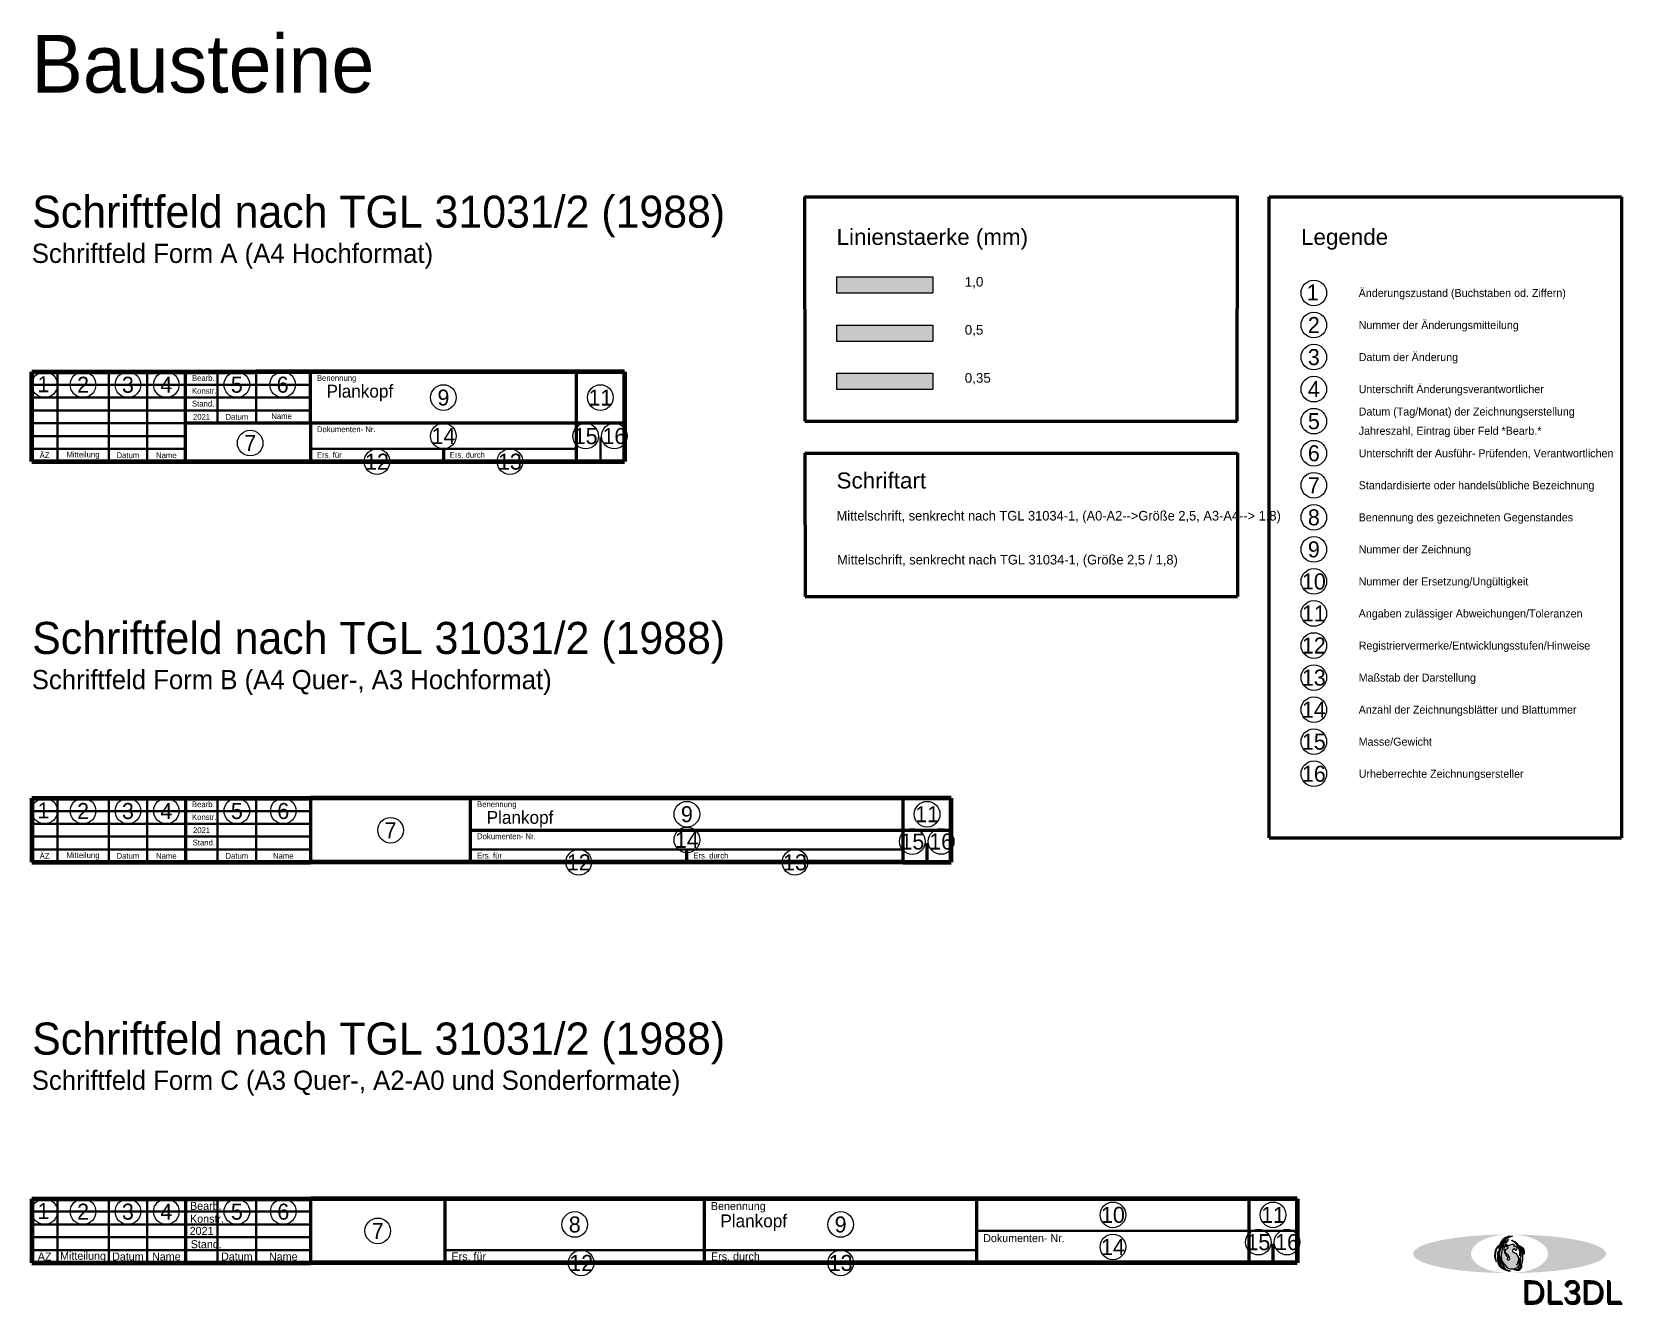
# Model space of a CAD drawing. Header units: millimetres. Extents: x -2 to 4162, y -72 to 4282.
# Drawn here: x 0 to 496.5, y -72.2 to 325.1 of the extents above; entities that cross this region are included whole.
import ezdxf
from ezdxf.enums import TextEntityAlignment as Align

# ---------------------------------------------------------------- set-up
doc = ezdxf.new("R2010")
doc.units = ezdxf.units.MM
for name, color, linetype, lineweight, true_color in [('_Logo_A_oval', 1, 'Continuous', 5, 0xff0000), ('_Logo_B_oval', 30, 'Continuous', 5, 0xff7f00), ('_Logo_C_oval', 16, 'Continuous', 5, 0x4c0000), ('_Logo_Phoenix', 96, 'Continuous', 5, 0x004c00), ('_Logo_Text1', 5, 'Continuous', 5, 0x0000ff), ('_Logo_Text2', 1, 'Continuous', 5, 0xff0000), ('Begrenzungslinie Felder', 5, 'Continuous', 50, 0x0000ff), ('Begrenzungslinie Schriftfeld', 30, 'Continuous', 100, 0xff7f00), ('Legende', 7, 'Continuous', 5, 0x000000), ('Nr_Kreis', 1, 'Continuous', 5, 0xff0000), ('Text_Ausgef', 3, 'Continuous', 5, 0x00ff00), ('Text_Vorgabe', 1, 'Continuous', 5, 0xff0000), ('Zeilenlinie', 134, 'Continuous', 35, 0x008080)]:
    doc.layers.add(name, color=color, linetype=linetype, lineweight=lineweight, true_color=true_color)
doc.styles.add('textstyle115', font='')
doc.styles.add('textstyle118', font='')
doc.styles.add('textstyle128', font='')
doc.styles.add('textstyle168', font='')
doc.styles.add('textstyle180', font='')
doc.styles.add('textstyle200', font='')
doc.styles.add('textstyle201', font='')
doc.styles.add('textstyle202', font='')
doc.styles.add('textstyle203', font='')
doc.styles.add('textstyle204', font='')
doc.styles.add('textstyle205', font='')
doc.styles.add('textstyle206', font='')
doc.styles.add('textstyle207', font='')
doc.styles.add('textstyle208', font='')
doc.styles.add('textstyle209', font='')
doc.styles.add('textstyle210', font='')
doc.styles.add('textstyle211', font='')
doc.styles.add('textstyle212', font='')
doc.styles.add('textstyle213', font='')
doc.styles.add('textstyle214', font='')
doc.styles.add('textstyle215', font='')
doc.styles.add('textstyle216', font='')
doc.styles.add('textstyle217', font='')
doc.styles.add('textstyle218', font='')
doc.styles.add('textstyle219', font='')
doc.styles.add('textstyle220', font='')
doc.styles.add('textstyle221', font='')
doc.styles.add('textstyle222', font='')
doc.styles.add('textstyle223', font='')
doc.styles.add('textstyle224', font='')
doc.styles.add('textstyle225', font='')
doc.styles.add('textstyle226', font='')
doc.styles.add('textstyle227', font='')
doc.styles.add('textstyle228', font='')
doc.styles.add('textstyle229', font='')
doc.styles.add('textstyle230', font='')
doc.styles.add('textstyle231', font='')
doc.styles.add('textstyle232', font='')
doc.styles.add('textstyle233', font='')
doc.styles.add('textstyle234', font='')
doc.styles.add('textstyle235', font='')
doc.styles.add('textstyle236', font='')
doc.styles.add('textstyle237', font='')
doc.styles.add('textstyle238', font='')
doc.styles.add('textstyle239', font='')
doc.styles.add('textstyle240', font='')
doc.styles.add('textstyle241', font='')
doc.styles.add('textstyle243', font='')
doc.styles.add('textstyle245', font='')
doc.styles.add('textstyle247', font='')
doc.styles.add('textstyle249', font='')
doc.styles.add('textstyle250', font='')
doc.styles.add('textstyle251', font='')
doc.styles.add('textstyle252', font='')
doc.styles.add('textstyle254', font='')
doc.styles.add('textstyle255', font='')
doc.styles.add('textstyle256', font='')
doc.styles.add('textstyle257', font='')
doc.styles.add('textstyle259', font='')
doc.styles.add('textstyle261', font='')
doc.styles.add('textstyle263', font='')
doc.styles.add('textstyle265', font='')
doc.styles.add('textstyle267', font='')
doc.styles.add('textstyle276', font='')
doc.styles.add('textstyle278', font='')
doc.styles.add('textstyle280', font='')
doc.styles.add('textstyle282', font='')
doc.styles.add('textstyle284', font='')
doc.styles.add('textstyle286', font='')
doc.styles.add('textstyle288', font='')
doc.styles.add('textstyle290', font='')
doc.styles.add('textstyle292', font='')
doc.styles.add('textstyle294', font='')
doc.styles.add('textstyle298', font='')
doc.styles.add('textstyle299', font='')
doc.styles.add('textstyle300', font='')
doc.styles.add('textstyle301', font='')
doc.styles.add('textstyle302', font='')
doc.styles.add('textstyle303', font='')
doc.styles.add('textstyle304', font='')
doc.styles.add('textstyle305', font='')
doc.styles.add('textstyle306', font='')
doc.styles.add('textstyle307', font='')
doc.styles.add('textstyle308', font='')
doc.styles.add('textstyle309', font='')
doc.styles.add('textstyle310', font='')
doc.styles.add('textstyle311', font='')
doc.styles.add('textstyle312', font='')
doc.styles.add('textstyle313', font='')
doc.styles.add('textstyle314', font='')
doc.styles.add('textstyle316', font='')
doc.styles.add('textstyle320', font='')
doc.styles.add('textstyle326', font='')
doc.styles.add('textstyle330', font='')
doc.styles.add('textstyle336', font='')
doc.styles.add('textstyle339', font='')
doc.styles.add('textstyle342', font='')
doc.styles.add('textstyle346', font='')
doc.styles.add('textstyle350', font='')
doc.styles.add('textstyle356', font='')
doc.styles.add('textstyle359', font='')
doc.styles.add('textstyle365', font='')
doc.styles.add('textstyle369', font='')
doc.styles.add('textstyle384', font='')
doc.styles.add('textstyle388', font='')
doc.styles.add('textstyle391', font='')
doc.styles.add('textstyle397', font='')
doc.styles.add('textstyle401', font='')
doc.styles.add('textstyle418', font='')
doc.styles.add('textstyle421', font='')
doc.styles.add('textstyle423', font='')
doc.styles.add('textstyle424', font='')
doc.styles.add('textstyle425', font='')
doc.styles.add('textstyle426', font='')
doc.styles.add('textstyle428', font='')
doc.styles.add('textstyle432', font='')
doc.styles.add('textstyle433', font='')
doc.styles.add('textstyle434', font='')
doc.styles.add('textstyle435', font='')
doc.styles.add('textstyle436', font='')
doc.styles.add('textstyle438', font='')
doc.styles.add('textstyle442', font='')
doc.styles.add('textstyle448', font='')
doc.styles.add('textstyle450', font='')
doc.styles.add('textstyle453', font='')
doc.styles.add('textstyle456', font='')
doc.styles.add('textstyle460', font='')
doc.styles.add('textstyle466', font='')
doc.styles.add('textstyle473', font='')
doc.styles.add('textstyle479', font='')
doc.styles.add('textstyle482', font='')
doc.styles.add('textstyle486', font='')
doc.styles.add('textstyle492', font='')
doc.styles.add('textstyle495', font='')
doc.styles.add('textstyle501', font='')
doc.styles.add('textstyle504', font='')
doc.styles.add('textstyle507', font='')
doc.styles.add('textstyle510', font='')
doc.styles.add('textstyle511', font='')
doc.styles.get('textstyle115').set_extended_font_data('TGL 31034-1')
doc.styles.get('textstyle118').set_extended_font_data('TGL 31034-1')
doc.styles.get('textstyle128').set_extended_font_data('TGL 31034-1')
doc.styles.get('textstyle168').set_extended_font_data('TGL 31034-1')
doc.styles.get('textstyle180').set_extended_font_data('TGL 31034-1')
doc.styles.get('textstyle200').set_extended_font_data('TGL 31034-1')
doc.styles.get('textstyle201').set_extended_font_data('TGL 31034-1')
doc.styles.get('textstyle202').set_extended_font_data('TGL 31034-1')
doc.styles.get('textstyle203').set_extended_font_data('TGL 31034-1')
doc.styles.get('textstyle204').set_extended_font_data('TGL 31034-1')
doc.styles.get('textstyle205').set_extended_font_data('TGL 31034-1')
doc.styles.get('textstyle206').set_extended_font_data('TGL 31034-1')
doc.styles.get('textstyle207').set_extended_font_data('TGL 31034-1')
doc.styles.get('textstyle208').set_extended_font_data('TGL 31034-1')
doc.styles.get('textstyle209').set_extended_font_data('TGL 31034-1')
doc.styles.get('textstyle210').set_extended_font_data('TGL 31034-1')
doc.styles.get('textstyle211').set_extended_font_data('TGL 31034-1')
doc.styles.get('textstyle212').set_extended_font_data('TGL 31034-1')
doc.styles.get('textstyle213').set_extended_font_data('TGL 31034-1')
doc.styles.get('textstyle214').set_extended_font_data('TGL 31034-1')
doc.styles.get('textstyle215').set_extended_font_data('TGL 31034-1')
doc.styles.get('textstyle216').set_extended_font_data('TGL 31034-1')
doc.styles.get('textstyle217').set_extended_font_data('TGL 31034-1')
doc.styles.get('textstyle218').set_extended_font_data('TGL 31034-1')
doc.styles.get('textstyle219').set_extended_font_data('TGL 31034-1')
doc.styles.get('textstyle220').set_extended_font_data('TGL 31034-1')
doc.styles.get('textstyle221').set_extended_font_data('TGL 31034-1')
doc.styles.get('textstyle222').set_extended_font_data('TGL 31034-1')
doc.styles.get('textstyle223').set_extended_font_data('TGL 31034-1')
doc.styles.get('textstyle224').set_extended_font_data('TGL 31034-1')
doc.styles.get('textstyle225').set_extended_font_data('TGL 31034-1')
doc.styles.get('textstyle226').set_extended_font_data('TGL 31034-1')
doc.styles.get('textstyle227').set_extended_font_data('TGL 31034-1')
doc.styles.get('textstyle228').set_extended_font_data('TGL 31034-1')
doc.styles.get('textstyle229').set_extended_font_data('TGL 31034-1')
doc.styles.get('textstyle230').set_extended_font_data('TGL 31034-1')
doc.styles.get('textstyle231').set_extended_font_data('TGL 31034-1')
doc.styles.get('textstyle232').set_extended_font_data('TGL 31034-1')
doc.styles.get('textstyle233').set_extended_font_data('TGL 31034-1')
doc.styles.get('textstyle234').set_extended_font_data('TGL 31034-1')
doc.styles.get('textstyle235').set_extended_font_data('TGL 31034-1')
doc.styles.get('textstyle236').set_extended_font_data('TGL 31034-1')
doc.styles.get('textstyle237').set_extended_font_data('TGL 31034-1')
doc.styles.get('textstyle238').set_extended_font_data('TGL 31034-1')
doc.styles.get('textstyle239').set_extended_font_data('TGL 31034-1')
doc.styles.get('textstyle240').set_extended_font_data('TGL 31034-1')
doc.styles.get('textstyle241').set_extended_font_data('TGL 31034-1')
doc.styles.get('textstyle243').set_extended_font_data('TGL 31034-1')
doc.styles.get('textstyle245').set_extended_font_data('TGL 31034-1')
doc.styles.get('textstyle247').set_extended_font_data('TGL 31034-1')
doc.styles.get('textstyle249').set_extended_font_data('TGL 31034-1')
doc.styles.get('textstyle250').set_extended_font_data('TGL 31034-1')
doc.styles.get('textstyle251').set_extended_font_data('TGL 31034-1')
doc.styles.get('textstyle252').set_extended_font_data('TGL 31034-1')
doc.styles.get('textstyle254').set_extended_font_data('TGL 31034-1')
doc.styles.get('textstyle255').set_extended_font_data('TGL 31034-1')
doc.styles.get('textstyle256').set_extended_font_data('TGL 31034-1')
doc.styles.get('textstyle257').set_extended_font_data('TGL 31034-1')
doc.styles.get('textstyle259').set_extended_font_data('TGL 31034-1')
doc.styles.get('textstyle261').set_extended_font_data('TGL 31034-1')
doc.styles.get('textstyle263').set_extended_font_data('TGL 31034-1')
doc.styles.get('textstyle265').set_extended_font_data('TGL 31034-1')
doc.styles.get('textstyle267').set_extended_font_data('TGL 31034-1')
doc.styles.get('textstyle276').set_extended_font_data('TGL 31034-1')
doc.styles.get('textstyle278').set_extended_font_data('TGL 31034-1')
doc.styles.get('textstyle280').set_extended_font_data('TGL 31034-1')
doc.styles.get('textstyle282').set_extended_font_data('TGL 31034-1')
doc.styles.get('textstyle284').set_extended_font_data('TGL 31034-1')
doc.styles.get('textstyle286').set_extended_font_data('TGL 31034-1')
doc.styles.get('textstyle288').set_extended_font_data('TGL 31034-1')
doc.styles.get('textstyle290').set_extended_font_data('TGL 31034-1')
doc.styles.get('textstyle292').set_extended_font_data('TGL 31034-1')
doc.styles.get('textstyle294').set_extended_font_data('TGL 31034-1')
doc.styles.get('textstyle298').set_extended_font_data('TGL 31034-1')
doc.styles.get('textstyle299').set_extended_font_data('TGL 31034-1')
doc.styles.get('textstyle300').set_extended_font_data('TGL 31034-1')
doc.styles.get('textstyle301').set_extended_font_data('TGL 31034-1')
doc.styles.get('textstyle302').set_extended_font_data('TGL 31034-1')
doc.styles.get('textstyle303').set_extended_font_data('TGL 31034-1')
doc.styles.get('textstyle304').set_extended_font_data('TGL 31034-1')
doc.styles.get('textstyle305').set_extended_font_data('TGL 31034-1')
doc.styles.get('textstyle306').set_extended_font_data('TGL 31034-1')
doc.styles.get('textstyle307').set_extended_font_data('TGL 31034-1')
doc.styles.get('textstyle308').set_extended_font_data('TGL 31034-1')
doc.styles.get('textstyle309').set_extended_font_data('TGL 31034-1')
doc.styles.get('textstyle310').set_extended_font_data('TGL 31034-1')
doc.styles.get('textstyle311').set_extended_font_data('TGL 31034-1')
doc.styles.get('textstyle312').set_extended_font_data('TGL 31034-1')
doc.styles.get('textstyle313').set_extended_font_data('TGL 31034-1')
doc.styles.get('textstyle314').set_extended_font_data('TGL 31034-1')
doc.styles.get('textstyle316').set_extended_font_data('TGL 31034-1')
doc.styles.get('textstyle320').set_extended_font_data('TGL 31034-1')
doc.styles.get('textstyle326').set_extended_font_data('TGL 31034-1')
doc.styles.get('textstyle330').set_extended_font_data('TGL 31034-1')
doc.styles.get('textstyle336').set_extended_font_data('TGL 31034-1')
doc.styles.get('textstyle339').set_extended_font_data('TGL 31034-1')
doc.styles.get('textstyle342').set_extended_font_data('TGL 31034-1')
doc.styles.get('textstyle346').set_extended_font_data('TGL 31034-1')
doc.styles.get('textstyle350').set_extended_font_data('TGL 31034-1')
doc.styles.get('textstyle356').set_extended_font_data('TGL 31034-1')
doc.styles.get('textstyle359').set_extended_font_data('TGL 31034-1')
doc.styles.get('textstyle365').set_extended_font_data('TGL 31034-1')
doc.styles.get('textstyle369').set_extended_font_data('TGL 31034-1')
doc.styles.get('textstyle384').set_extended_font_data('TGL 31034-1')
doc.styles.get('textstyle388').set_extended_font_data('TGL 31034-1')
doc.styles.get('textstyle391').set_extended_font_data('TGL 31034-1')
doc.styles.get('textstyle397').set_extended_font_data('TGL 31034-1')
doc.styles.get('textstyle401').set_extended_font_data('TGL 31034-1')
doc.styles.get('textstyle418').set_extended_font_data('TGL 31034-1')
doc.styles.get('textstyle421').set_extended_font_data('TGL 31034-1')
doc.styles.get('textstyle423').set_extended_font_data('Arial')
doc.styles.get('textstyle424').set_extended_font_data('Arial')
doc.styles.get('textstyle425').set_extended_font_data('Arial')
doc.styles.get('textstyle426').set_extended_font_data('Arial')
doc.styles.get('textstyle428').set_extended_font_data('TGL 31034-1')
doc.styles.get('textstyle432').set_extended_font_data('TGL 31034-1')
doc.styles.get('textstyle433').set_extended_font_data('TGL 31034-1')
doc.styles.get('textstyle434').set_extended_font_data('TGL 31034-1')
doc.styles.get('textstyle435').set_extended_font_data('Arial')
doc.styles.get('textstyle436').set_extended_font_data('Arial')
doc.styles.get('textstyle438').set_extended_font_data('TGL 31034-1')
doc.styles.get('textstyle442').set_extended_font_data('TGL 31034-1')
doc.styles.get('textstyle448').set_extended_font_data('TGL 31034-1')
doc.styles.get('textstyle450').set_extended_font_data('TGL 31034-1')
doc.styles.get('textstyle453').set_extended_font_data('TGL 31034-1')
doc.styles.get('textstyle456').set_extended_font_data('TGL 31034-1')
doc.styles.get('textstyle460').set_extended_font_data('TGL 31034-1')
doc.styles.get('textstyle466').set_extended_font_data('TGL 31034-1')
doc.styles.get('textstyle473').set_extended_font_data('TGL 31034-1')
doc.styles.get('textstyle479').set_extended_font_data('TGL 31034-1')
doc.styles.get('textstyle482').set_extended_font_data('TGL 31034-1')
doc.styles.get('textstyle486').set_extended_font_data('TGL 31034-1')
doc.styles.get('textstyle492').set_extended_font_data('TGL 31034-1')
doc.styles.get('textstyle495').set_extended_font_data('TGL 31034-1')
doc.styles.get('textstyle501').set_extended_font_data('TGL 31034-1')
doc.styles.get('textstyle504').set_extended_font_data('TGL 31034-1')
doc.styles.get('textstyle507').set_extended_font_data('TGL 31034-1')
doc.styles.get('textstyle510').set_extended_font_data('Arial')
doc.styles.get('textstyle511').set_extended_font_data('Arial')

msp = doc.modelspace()

# ---------------------------------------------------------------- texts
at = {"layer": 'Legende', "color": 1, "true_color": 0xff0000, "style": 'textstyle299'}
msp.add_text('Bausteine', height=18, dxfattribs=at).set_placement((-0.12, 324.15), align=Align.TOP_LEFT)
at = {"layer": 'Legende'}
for s, height, style, p in [('Schriftfeld nach TGL 31031/2 (1988)', 10, 'textstyle290', (0.13, 274)), ('Linienstaerke (mm)', 5, 'textstyle426', (251.24, 263.63)), ('Legende', 5, 'textstyle424', (396.23, 263.63)), ('Schriftfeld Form A (A4 Hochformat)', 6, 'textstyle298', (0, 259)), ('1,0', 3, 'textstyle423', (291.24, 248.63)), ('0,5', 3, 'textstyle436', (291.24, 233.63)), ('0,35', 3, 'textstyle435', (291.24, 218.63)), ('Schriftart', 5, 'textstyle425', (251.24, 187.63)), ('Schriftfeld nach TGL 31031/2 (1988)', 10, 'textstyle294', (0.13, 141)), ('Schriftfeld Form B (A4 Quer-, A3 Hochformat)', 6, 'textstyle288', (0, 126)), ('Schriftfeld nach TGL 31031/2 (1988)', 10, 'textstyle292', (0.13, 16)), ('Schriftfeld Form C (A3 Quer-, A2-A0 und Sonderformate)', 6, 'textstyle286', (0, 1))]:
    msp.add_text(s, height=height, dxfattribs=dict(at, style=style)).set_placement(p, align=Align.TOP_LEFT)
for s, style, p in [('Änderungszustand (Buchstaben od. Ziffern)', 'textstyle247', (414.23, 243.63)), ('Nummer der Änderungsmitteilung', 'textstyle245', (414.23, 233.63)), ('Datum der Änderung', 'textstyle243', (414.23, 223.63)), ('Unterschrift Änderungsverantwortlicher', 'textstyle241', (414.23, 213.63)), ('Datum (Tag/Monat) der Zeichnungserstellung', 'textstyle267', (414.23, 206.63)), ('Jahreszahl, Eintrag über Feld *Bearb.*', 'textstyle278', (414.23, 200.63)), ('Unterschrift der Ausführ- Prüfenden, Verantwortlichen', 'textstyle265', (414.23, 193.63)), ('Standardisierte oder handelsübliche Bezeichnung', 'textstyle263', (414.23, 183.63)), ('Benennung des gezeichneten Gegenstandes', 'textstyle261', (414.23, 173.63)), ('Nummer der Zeichnung', 'textstyle259', (414.23, 163.63)), ('Nummer der Ersetzung/Ungültigkeit', 'textstyle257', (414.23, 153.63)), ('Angaben zulässiger Abweichungen/Toleranzen', 'textstyle256', (414.23, 143.63)), ('Registriervermerke/Entwicklungsstufen/Hinweise', 'textstyle255', (414.23, 133.63)), ('Maßstab der Darstellung', 'textstyle254', (414.23, 123.63)), ('Anzahl der Zeichnungsblätter und Blattummer', 'textstyle284', (414.23, 113.63)), ('Masse/Gewicht', 'textstyle282', (414.23, 103.63)), ('Urheberrechte Zeichnungsersteller', 'textstyle280', (414.23, 93.63))]:
    msp.add_text(s, height=2.5, dxfattribs=dict(at, style=style)).set_placement(p, align=Align.MIDDLE_LEFT)
at = {"layer": 'Nr_Kreis'}
for s, style, p in [('1', 'textstyle303', (399.86, 243.8)), ('2', 'textstyle224', (400.23, 233.63)), ('3', 'textstyle240', (400.23, 223.63)), ('1', 'textstyle306', (3.63, 215.17)), ('2', 'textstyle302', (16, 215)), ('3', 'textstyle314', (30, 215)), ('4', 'textstyle311', (42, 215)), ('5', 'textstyle308', (64, 215)), ('6', 'textstyle206', (78.3, 215.02)), ('9', 'textstyle208', (128.5, 211)), ('11', 'textstyle218', (177.5, 211)), ('4', 'textstyle239', (400.23, 213.63)), ('5', 'textstyle238', (400.23, 203.63)), ('7', 'textstyle203', (68.17, 196.79)), ('14', 'textstyle201', (128.5, 199)), ('15', 'textstyle230', (172.91, 198.98)), ('16', 'textstyle227', (181.87, 198.99)), ('6', 'textstyle237', (400.23, 193.63)), ('12', 'textstyle222', (107.75, 191)), ('13', 'textstyle220', (149.25, 191)), ('7', 'textstyle236', (400.23, 183.63)), ('8', 'textstyle235', (400.23, 173.63)), ('9', 'textstyle234', (400.23, 163.63)), ('10', 'textstyle233', (400.23, 153.63)), ('11', 'textstyle232', (400.23, 143.63)), ('12', 'textstyle231', (400.23, 133.63)), ('13', 'textstyle252', (400.23, 123.63)), ('14', 'textstyle251', (400.23, 113.63)), ('15', 'textstyle250', (400.23, 103.63)), ('16', 'textstyle249', (400.23, 93.63)), ('1', 'textstyle305', (3.63, 82.17)), ('2', 'textstyle301', (16, 82)), ('3', 'textstyle313', (30, 82)), ('4', 'textstyle310', (42, 82)), ('5', 'textstyle307', (64, 82)), ('6', 'textstyle205', (78.5, 82)), ('9', 'textstyle223', (204.5, 81)), ('11', 'textstyle217', (279.5, 81)), ('7', 'textstyle202', (112, 76)), ('14', 'textstyle200', (204.5, 73)), ('15', 'textstyle229', (274.91, 72.48)), ('16', 'textstyle226', (283.87, 72.49)), ('12', 'textstyle221', (170.75, 66)), ('13', 'textstyle219', (238.25, 66)), ('1', 'textstyle304', (3.63, -42.83)), ('2', 'textstyle300', (16, -43)), ('3', 'textstyle312', (30, -43)), ('4', 'textstyle309', (42, -43)), ('5', 'textstyle207', (64, -43)), ('6', 'textstyle204', (78.5, -43)), ('8', 'textstyle210', (169.5, -47)), ('9', 'textstyle212', (252.5, -47)), ('10', 'textstyle214', (337.5, -44)), ('11', 'textstyle216', (387.5, -44)), ('7', 'textstyle209', (108, -49)), ('14', 'textstyle215', (337.5, -54)), ('15', 'textstyle228', (382.91, -52.52)), ('16', 'textstyle225', (391.87, -52.51)), ('12', 'textstyle211', (171.5, -59)), ('13', 'textstyle213', (252.5, -59))]:
    msp.add_text(s, height=5, dxfattribs=dict(at, style=style)).set_placement(p, align=Align.MIDDLE_CENTER)
at = {"layer": 'Text_Ausgef'}
for style, p in [('textstyle276', (92, 215)), ('textstyle168', (142, 82)), ('textstyle180', (214.96, -43.88))]:
    msp.add_text('Plankopf', height=4, dxfattribs=dict(at, style=style)).set_placement(p, align=Align.TOP_LEFT)
for height, style, p in [(1.8, 'textstyle128', (53, 205)), (1.8, 'textstyle118', (53, 76)), (2.5, 'textstyle115', (53, -49))]:
    msp.add_text('2021', height=height, dxfattribs=dict(at, style=style)).set_placement(p, align=Align.MIDDLE_CENTER)
at = {"layer": 'Text_Ausgef', "style": 'textstyle433'}
msp.add_text('Mittelschrift, senkrecht nach TGL 31034-1, (Größe 2,5 / 1,8)', height=3, dxfattribs=at).set_placement((251.41, 158.92))
at = {"layer": 'Text_Vorgabe'}
for s, height, style, p in [('Bearb.', 1.8, 'textstyle432', (50, 218)), ('Konstr.', 1.8, 'textstyle442', (50, 214)), ('Benennung', 1.8, 'textstyle342', (89, 218)), ('Stand.', 1.8, 'textstyle438', (50, 210)), ('Dokumenten- Nr.', 1.8, 'textstyle356', (89, 202)), ('Ers. für', 1.8, 'textstyle388', (89, 194)), ('Ers. durch', 1.8, 'textstyle401', (130.5, 194)), ('Bearb.', 1.8, 'textstyle428', (50, 85)), ('Benennung', 1.8, 'textstyle359', (139, 85)), ('Konstr.', 1.8, 'textstyle456', (50, 81)), ('Dokumenten- Nr.', 1.8, 'textstyle391', (139, 75)), ('Stand.', 1.8, 'textstyle453', (50.23, 73.05)), ('Ers. für', 1.8, 'textstyle421', (139, 69)), ('Ers. durch', 1.8, 'textstyle397', (206.5, 69)), ('Bearb.', 2.5, 'textstyle448', (49.4, -39.96)), ('Konstr.', 2.5, 'textstyle450', (49.4, -43.96)), ('Benennung', 2.5, 'textstyle365', (212, -40)), ('Stand.', 2.5, 'textstyle466', (49.63, -51.91)), ('Dokumenten- Nr.', 2.5, 'textstyle369', (297, -50)), ('Ers. für', 2.5, 'textstyle384', (131.03, -55.72)), ('Ers. durch', 2.5, 'textstyle418', (212.03, -55.72))]:
    msp.add_text(s, height=height, dxfattribs=dict(at, style=style)).set_placement(p, align=Align.TOP_LEFT)
for s, height, style, p in [('Datum', 1.8, 'textstyle350', (64, 205)), ('Name', 1.8, 'textstyle346', (77.96, 205.22)), ('ÄZ', 1.8, 'textstyle460', (4, 193)), ('Mitteilung', 1.8, 'textstyle473', (15.99, 193.22)), ('Datum', 1.8, 'textstyle486', (30, 193)), ('Name', 1.8, 'textstyle320', (42, 193)), ('ÄZ', 1.8, 'textstyle482', (4, 68)), ('Mitteilung', 1.8, 'textstyle495', (15.99, 68.22)), ('Datum', 1.8, 'textstyle507', (30, 68)), ('Name', 1.8, 'textstyle316', (42, 68)), ('Datum', 1.8, 'textstyle504', (64, 68)), ('Name', 1.8, 'textstyle339', (78.5, 68)), ('ÄZ', 2.5, 'textstyle479', (4, -57)), ('Mitteilung', 2.5, 'textstyle492', (15.99, -56.78)), ('Datum', 2.5, 'textstyle501', (30, -57)), ('Name', 2.5, 'textstyle336', (42, -57)), ('Datum', 2.5, 'textstyle326', (64, -57)), ('Name', 2.5, 'textstyle330', (78.5, -57))]:
    msp.add_text(s, height=height, dxfattribs=dict(at, style=style)).set_placement(p, align=Align.MIDDLE_CENTER)
at = {"layer": 'Text_Vorgabe', "style": 'textstyle434'}
msp.add_text('Mittelschrift, senkrecht nach TGL 31034-1, (A0-A2-->Größe 2,5, A3-A4--> 1,8)', height=3, dxfattribs=at).set_placement((251.24, 172.63))

# ---------------------------------------------------------------- blocks, each defined once
blk = doc.blocks.new('block 1')
at = {"layer": '_Logo_A_oval'}
h = blk.add_hatch(color=256, dxfattribs=at)
edge = h.paths.add_edge_path()
edge.add_ellipse((-24.42, 16.3), major_axis=(7.52, 0), ratio=0.5, start_angle=0, end_angle=360)
edge = h.paths.add_edge_path()
edge.add_ellipse((-24.42, 16.3), major_axis=(11.29, 0), ratio=0.333333, start_angle=0, end_angle=360)
at = {"layer": '_Logo_B_oval'}
h = blk.add_hatch(color=256, dxfattribs=at)
edge = h.paths.add_edge_path()
edge.add_ellipse((-24.42, 16.3), major_axis=(11.29, 0), ratio=0.333333, start_angle=0, end_angle=360)
edge = h.paths.add_edge_path()
edge.add_ellipse((-24.42, 16.3), major_axis=(15.05, 0), ratio=0.25, start_angle=0, end_angle=360)
at = {"layer": '_Logo_C_oval'}
h = blk.add_hatch(color=256, dxfattribs=at)
edge = h.paths.add_edge_path()
edge.add_ellipse((-24.42, 16.3), major_axis=(15.05, 0), ratio=0.25, start_angle=0, end_angle=360)
edge = h.paths.add_edge_path()
edge.add_ellipse((-24.42, 16.3), major_axis=(18.81, 0), ratio=0.2, start_angle=0, end_angle=360)
at = {"layer": '_Logo_Phoenix'}
h = blk.add_hatch(color=256, dxfattribs=at)
edge = h.paths.add_edge_path()
edge.add_spline(control_points=[(-24.98, 15.82), (-24.67, 15.64), (-24.89, 15.28), (-24.89, 15.28), (-24.89, 15.28), (-24.81, 15.1), (-24.34, 15.1), (-24.41, 15.53), (-24.5, 15.82), (-24.89, 16.21), (-25.2, 16.47), (-25.32, 16.83), (-25.09, 17.19), (-24.71, 17.43), (-24.64, 17.53), (-24.7, 17.66), (-24.91, 17.65), (-25.1, 17.6), (-25.26, 17.69), (-25.22, 17.95), (-24.98, 18.08), (-24.97, 18.09), (-24.97, 18.08), (-25.04, 17.97), (-25.15, 17.88), (-25.06, 17.8), (-24.77, 17.88), (-24.43, 18.06), (-23.82, 18.19), (-23.6, 18.17), (-23.57, 18.11), (-23.54, 17.91), (-23.62, 17.75), (-23.32, 17.79), (-23.11, 17.69), (-22.94, 17.52), (-22.98, 17.23), (-23.18, 16.98), (-23.26, 16.92), (-23.26, 16.92), (-23.28, 17.06), (-23.33, 17.22), (-23.51, 17.26), (-23.76, 17.21), (-23.87, 16.98), (-23.85, 16.68), (-23.63, 16.59), (-23.19, 16.44), (-22.98, 16.16)], knot_values=[0, 0, 0, 0, 1, 2, 3, 4, 5, 6, 7, 8, 9, 10, 11, 12, 13, 14, 15, 16, 17, 18, 19, 20, 21, 22, 23, 24, 25, 26, 27, 28, 29, 30, 31, 32, 33, 34, 35, 36, 37, 38, 39, 40, 41, 42, 43, 44, 45, 46, 46, 46, 46], degree=3, periodic=0)
edge.add_spline(control_points=[(-22.98, 16.16), (-22.78, 15.82), (-22.64, 15.33), (-22.72, 14.85), (-22.89, 14.42), (-23.05, 14.16), (-23.05, 14.16), (-22.53, 14.47), (-22.39, 15), (-22.4, 15.41), (-22.44, 15.51), (-22.29, 15.25), (-22.27, 14.77), (-22.37, 14.46), (-22.79, 13.69), (-23.23, 13.41), (-23.72, 13.27), (-24.31, 13.27), (-24.68, 13.45), (-24.68, 13.45), (-24.68, 13.45)], knot_values=[0, 0, 0, 0, 1, 2, 3, 4, 5, 6, 7, 8, 9, 10, 11, 12, 13, 14, 15, 16, 17, 18, 18, 18, 18], degree=3, periodic=0)
edge.add_spline(control_points=[(-24.68, 13.45), (-24.68, 13.45), (-24.73, 13.42), (-27.63, 16.75), (-24.62, 19.15)], knot_values=[0, 0, 0, 0, 1, 2, 2, 2, 2], degree=3, periodic=0)
edge.add_spline(control_points=[(-24.62, 19.15), (-25.94, 17.44), (-24.98, 15.82), (-24.98, 15.82), (-24.98, 15.82), (-24.98, 15.82), (-24.98, 15.82)], knot_values=[0, 0, 0, 0, 1, 2, 3, 4, 4, 4, 4], degree=3, periodic=0)
h = blk.add_hatch(color=256, dxfattribs=at)
edge = h.paths.add_edge_path()
edge.add_spline(control_points=[(-25.07, 19.2), (-26.56, 16.31), (-25.17, 13.29), (-25.17, 13.28), (-25.17, 13.28), (-27.32, 16.35), (-25.07, 19.2), (-25.07, 19.2), (-25.07, 19.2)], knot_values=[0, 0, 0, 0, 1, 2, 3, 4, 5, 6, 6, 6, 6], degree=3, periodic=0)
h = blk.add_hatch(color=256, dxfattribs=at)
edge = h.paths.add_edge_path()
edge.add_spline(control_points=[(-23.85, 19.74), (-25.84, 19.26), (-26.58, 17.35), (-26.58, 17.35)], knot_values=[0, 0, 0, 0, 1, 1, 1, 1], degree=3, periodic=0)
edge.add_spline(control_points=[(-26.58, 17.35), (-26.55, 17.49), (-26.28, 19.73), (-23.85, 19.74)], knot_values=[0, 0, 0, 0, 1, 1, 1, 1], degree=3, periodic=0)
h = blk.add_hatch(color=256, dxfattribs=at)
edge = h.paths.add_edge_path()
edge.add_spline(control_points=[(-22.53, 16.9), (-22.49, 16.66), (-22.46, 16.47), (-22.44, 16.16), (-22.43, 15.93), (-22.44, 15.93), (-22.44, 15.93), (-22.33, 16.25), (-22.33, 16.63), (-22.41, 17.29), (-22.62, 17.91), (-22.8, 18.21), (-23.31, 18.62), (-23.99, 18.93), (-23.99, 18.93), (-23.99, 18.93)], knot_values=[0, 0, 0, 0, 1, 2, 3, 4, 5, 6, 7, 8, 9, 10, 11, 12, 13, 13, 13, 13], degree=3, periodic=0)
edge.add_spline(control_points=[(-23.99, 18.93), (-23.58, 18.71), (-23.35, 18.48), (-23.11, 18.17), (-22.86, 17.85), (-22.63, 17.34), (-22.53, 16.9)], knot_values=[0, 0, 0, 0, 1, 2, 3, 4, 4, 4, 4], degree=3, periodic=0)
h = blk.add_hatch(color=256, dxfattribs=at)
edge = h.paths.add_edge_path()
edge.add_spline(control_points=[(-26.6, 17.89), (-27.81, 16.75), (-27.23, 14.84), (-26.96, 14.71)], knot_values=[0, 0, 0, 0, 1, 1, 1, 1], degree=3, periodic=0)
edge.add_spline(control_points=[(-26.96, 14.71), (-27.04, 14.78), (-27.63, 16.69), (-26.6, 17.89)], knot_values=[0, 0, 0, 0, 1, 1, 1, 1], degree=3, periodic=0)
h = blk.add_hatch(color=256, dxfattribs=at)
edge = h.paths.add_edge_path()
edge.add_spline(control_points=[(-26.74, 16.69), (-26.67, 13.86), (-24.21, 12.88), (-24.21, 12.88), (-24.21, 12.88), (-26.98, 13.57), (-26.72, 16.66), (-26.72, 16.66), (-26.74, 16.69)], knot_values=[0, 0, 0, 0, 1, 2, 3, 4, 5, 6, 6, 6, 6], degree=3, periodic=0)
h = blk.add_hatch(color=256, dxfattribs=at)
edge = h.paths.add_edge_path()
edge.add_spline(control_points=[(-21.88, 15.29), (-21.9, 14.91), (-22.02, 14.4), (-22.18, 14.11), (-22.54, 13.78), (-22.74, 13.58), (-22.74, 13.58), (-22.6, 13.84), (-22.4, 14.16), (-22.28, 14.47), (-22.27, 14.77), (-22.41, 15.45)], knot_values=[0, 0, 0, 0, 1, 2, 3, 4, 5, 6, 7, 8, 9, 9, 9, 9], degree=3, periodic=0)
edge.add_spline(control_points=[(-22.41, 15.45), (-22.22, 15.55), (-22.18, 15.76), (-22.16, 16.39), (-22.2, 16.96), (-22.21, 17.27), (-22.41, 17.88), (-22.52, 17.96), (-22.18, 17.52), (-22.07, 17.22), (-21.96, 16.8), (-21.9, 16.39), (-21.87, 15.82), (-21.88, 15.29)], knot_values=[0, 0, 0, 0, 1, 2, 3, 4, 5, 6, 7, 8, 9, 10, 11, 11, 11, 11], degree=3, periodic=0)
h = blk.add_hatch(color=256, dxfattribs=at)
edge = h.paths.add_edge_path()
edge.add_spline(control_points=[(-21.62, 16.15), (-21.62, 16.55), (-21.68, 16.81), (-21.74, 17.11), (-21.86, 17.35), (-22.13, 17.73), (-22.13, 17.73), (-22.13, 17.73)], knot_values=[0, 0, 0, 0, 1, 2, 3, 4, 5, 5, 5, 5], degree=3, periodic=0)
edge.add_spline(control_points=[(-22.13, 17.73), (-21.5, 17.42), (-21.62, 16.15), (-21.62, 16.15), (-21.62, 16.15)], knot_values=[0, 0, 0, 0, 1, 2, 2, 2, 2], degree=3, periodic=0)
h = blk.add_hatch(color=256, dxfattribs=at)
edge = h.paths.add_edge_path()
edge.add_spline(control_points=[(-23.42, 13.15), (-23.15, 13.04), (-22.71, 13.03), (-22.46, 13.1), (-22.24, 13.34), (-22.1, 13.68), (-22.08, 13.94), (-22.06, 14.05), (-22.06, 14.05), (-22.06, 14.05), (-22.15, 13.82), (-22.22, 13.75), (-22.4, 13.53), (-22.59, 13.39), (-22.77, 13.32), (-23.05, 13.23), (-23.33, 13.21), (-23.42, 13.21), (-23.52, 13.21), (-23.52, 13.21), (-23.52, 13.21), (-23.46, 13.17), (-23.42, 13.15), (-23.42, 13.15), (-23.42, 13.15)], knot_values=[0, 0, 0, 0, 1, 2, 3, 4, 5, 6, 7, 8, 9, 10, 11, 12, 13, 14, 15, 16, 17, 18, 19, 20, 21, 22, 22, 22, 22], degree=3, periodic=0)
for points in [[(-24.62, 19.15), (-27.63, 16.75), (-24.73, 13.42), (-24.68, 13.45), (-24.68, 13.45)], [(-25.07, 19.2), (-26.56, 16.31), (-25.17, 13.29), (-25.17, 13.28), (-25.17, 13.28), (-27.32, 16.35), (-25.07, 19.2), (-25.07, 19.2), (-25.07, 19.2)], [(-23.85, 19.74), (-26.28, 19.73), (-26.55, 17.49), (-26.58, 17.35)], [(-23.85, 19.74), (-25.84, 19.26), (-26.58, 17.35), (-26.58, 17.35)], [(-24.62, 19.15), (-25.94, 17.44), (-24.98, 15.82), (-24.98, 15.82), (-24.98, 15.82), (-24.98, 15.82), (-24.98, 15.82)], [(-23.99, 18.93), (-23.58, 18.71), (-23.35, 18.48), (-23.11, 18.17), (-22.86, 17.85), (-22.63, 17.34), (-22.53, 16.9)], [(-22.53, 16.9), (-22.49, 16.66), (-22.46, 16.47), (-22.44, 16.16), (-22.43, 15.93), (-22.44, 15.93), (-22.44, 15.93), (-22.33, 16.25), (-22.33, 16.63), (-22.41, 17.29), (-22.62, 17.91), (-22.8, 18.21), (-23.31, 18.62), (-23.99, 18.93), (-23.99, 18.93), (-23.99, 18.93)], [(-26.6, 17.89), (-27.81, 16.75), (-27.23, 14.84), (-26.96, 14.71)], [(-26.6, 17.89), (-27.63, 16.69), (-27.04, 14.78), (-26.96, 14.71)], [(-26.74, 16.69), (-26.67, 13.86), (-24.21, 12.88), (-24.21, 12.88), (-24.21, 12.88), (-26.98, 13.57), (-26.72, 16.66), (-26.72, 16.66), (-26.74, 16.69)], [(-24.98, 15.82), (-24.67, 15.64), (-24.89, 15.28), (-24.89, 15.28), (-24.89, 15.28), (-24.81, 15.1), (-24.34, 15.1), (-24.41, 15.53), (-24.5, 15.82), (-24.89, 16.21), (-25.2, 16.47), (-25.32, 16.83), (-25.09, 17.19), (-24.71, 17.43), (-24.64, 17.53), (-24.7, 17.66), (-24.91, 17.65), (-25.1, 17.6), (-25.26, 17.69), (-25.22, 17.95), (-24.98, 18.08), (-24.97, 18.09), (-24.97, 18.08), (-25.04, 17.97), (-25.15, 17.88), (-25.06, 17.8), (-24.77, 17.88), (-24.43, 18.06), (-23.82, 18.19), (-23.6, 18.17), (-23.57, 18.11), (-23.54, 17.91), (-23.62, 17.75), (-23.32, 17.79), (-23.11, 17.69), (-22.94, 17.52), (-22.98, 17.23), (-23.18, 16.98), (-23.26, 16.92), (-23.26, 16.92), (-23.28, 17.06), (-23.33, 17.22), (-23.51, 17.26), (-23.76, 17.21), (-23.87, 16.98), (-23.85, 16.68), (-23.63, 16.59), (-23.19, 16.44), (-22.98, 16.16)], [(-22.98, 16.16), (-22.78, 15.82), (-22.64, 15.33), (-22.72, 14.85), (-22.89, 14.42), (-23.05, 14.16), (-23.05, 14.16), (-22.53, 14.47), (-22.39, 15), (-22.4, 15.41), (-22.44, 15.51), (-22.29, 15.25), (-22.27, 14.77), (-22.37, 14.46), (-22.79, 13.69), (-23.23, 13.41), (-23.72, 13.27), (-24.31, 13.27), (-24.68, 13.45), (-24.68, 13.45), (-24.68, 13.45)], [(-22.41, 15.45), (-22.22, 15.55), (-22.18, 15.76), (-22.16, 16.39), (-22.2, 16.96), (-22.21, 17.27), (-22.41, 17.88), (-22.52, 17.96), (-22.18, 17.52), (-22.07, 17.22), (-21.96, 16.8), (-21.9, 16.39), (-21.87, 15.82), (-21.88, 15.29)], [(-22.13, 17.73), (-21.5, 17.42), (-21.62, 16.15), (-21.62, 16.15), (-21.62, 16.15)], [(-21.62, 16.15), (-21.62, 16.55), (-21.68, 16.81), (-21.74, 17.11), (-21.86, 17.35), (-22.13, 17.73), (-22.13, 17.73), (-22.13, 17.73)], [(-23.42, 13.15), (-23.15, 13.04), (-22.71, 13.03), (-22.46, 13.1), (-22.24, 13.34), (-22.1, 13.68), (-22.08, 13.94), (-22.06, 14.05), (-22.06, 14.05), (-22.06, 14.05), (-22.15, 13.82), (-22.22, 13.75), (-22.4, 13.53), (-22.59, 13.39), (-22.77, 13.32), (-23.05, 13.23), (-23.33, 13.21), (-23.42, 13.21), (-23.52, 13.21), (-23.52, 13.21), (-23.52, 13.21), (-23.46, 13.17), (-23.42, 13.15), (-23.42, 13.15), (-23.42, 13.15)], [(-21.88, 15.29), (-21.9, 14.91), (-22.02, 14.4), (-22.18, 14.11), (-22.54, 13.78), (-22.74, 13.58), (-22.74, 13.58), (-22.6, 13.84), (-22.4, 14.16), (-22.28, 14.47), (-22.27, 14.77), (-22.41, 15.45)]]:
    blk.add_open_spline(points, degree=3, dxfattribs=at)
at = {"layer": '_Logo_Text1', "style": 'textstyle511'}
blk.add_text('DL3DL', height=4.514, dxfattribs=at).set_placement((-12.05, 8.6), align=Align.MIDDLE_CENTER)
at = {"layer": '_Logo_Text2', "style": 'textstyle510'}
blk.add_text('DL3DL', height=4.514, dxfattribs=at).set_placement((-12.26, 8.9), align=Align.MIDDLE_CENTER)

# ---------------------------------------------------------------- hatches: boundary and pattern name
at = {"layer": 'Begrenzungslinie Felder'}
msp.add_hatch(color=256, dxfattribs=at).paths.add_polyline_path([(251.24, 233.63), (281.24, 233.63), (281.24, 228.63), (251.24, 228.63)])
at = {"layer": 'Begrenzungslinie Schriftfeld'}
msp.add_hatch(color=256, dxfattribs=at).paths.add_polyline_path([(251.24, 248.63), (281.24, 248.63), (281.24, 243.63), (251.24, 243.63)])
at = {"layer": 'Zeilenlinie'}
msp.add_hatch(color=256, dxfattribs=at).paths.add_polyline_path([(251.24, 213.63), (281.24, 213.63), (281.24, 218.63), (251.24, 218.63)])

# ---------------------------------------------------------------- linework, layer by layer
at = {"layer": 'Begrenzungslinie Felder'}
for p, q in [((241.24, 273.63), (241.33, 203.63)), ((241.24, 273.63), (376.24, 273.63)), ((376.33, 203.63), (376.41, 273.92)), ((386.23, 273.63), (496.23, 273.63)), ((386.23, 73.63), (386.23, 273.63)), ((496.23, 273.63), (496.23, 73.63)), ((48, 215), (48, 219)), ((87, 215), (87, 219)), ((170, 203), (170, 219)), ((48, 211), (48, 215)), ((87, 211), (87, 215)), ((48, 207), (48, 211)), ((87, 207), (87, 211)), ((48, 203), (48, 207)), ((87, 203), (87, 207)), ((241.33, 203.63), (376.33, 203.63)), ((48, 199), (48, 203)), ((87, 203), (48, 203)), ((48, 195), (48, 199)), ((170, 203), (87, 203)), ((87, 203), (87, 199)), ((87, 199), (87, 195)), ((185, 203), (170, 203)), ((170, 191), (170, 203)), ((48, 191), (48, 195)), ((87, 195), (87, 191)), ((128.5, 195), (128.5, 191)), ((241.35, 193.63), (376.35, 193.63)), ((241.35, 193.63), (241.41, 148.92)), ((376.35, 193.63), (376.41, 148.92)), ((241.41, 148.92), (376.41, 148.92)), ((48, 86), (48, 66)), ((87, 86), (87, 66)), ((137, 76), (137, 86)), ((272, 76), (272, 86)), ((137, 70), (137, 76)), ((137, 76), (287, 76)), ((272, 70), (272, 76)), ((137, 66), (137, 70)), ((204.5, 66), (204.5, 70)), ((272, 66), (272, 70)), ((279.5, 66), (279.5, 72)), ((386.23, 73.63), (496.23, 73.63)), ((48, -39), (48, -59)), ((87, -39), (87, -59)), ((129, -55), (129, -39)), ((210, -59), (210, -39)), ((295, -59), (295, -39)), ((380, -59), (380, -39)), ((387.5, -59), (387.5, -53)), ((129, -59), (129, -55))]:
    msp.add_line(p, q, dxfattribs=at)
at = {"layer": 'Begrenzungslinie Schriftfeld'}
for p, q in [((0, 215), (0, 219)), ((0, 219), (8, 219)), ((8, 219), (24, 219)), ((24, 219), (36, 219)), ((36, 219), (48, 219)), ((48, 219), (58, 219)), ((58, 219), (70, 219)), ((185, 219), (70, 219)), ((185, 219), (185, 203)), ((0, 211), (0, 215)), ((0, 207), (0, 211)), ((0, 203), (0, 207)), ((0, 199), (0, 203)), ((0, 195), (0, 199)), ((185, 203), (185, 199)), ((185, 199), (185, 195)), ((0, 191), (0, 195)), ((185, 195), (185, 191)), ((0, 191), (8, 191)), ((8, 191), (24, 191)), ((24, 191), (36, 191)), ((36, 191), (48, 191)), ((48, 191), (185, 191)), ((0, 86), (0, 82)), ((0, 86), (8, 86)), ((8, 86), (24, 86)), ((24, 86), (36, 86)), ((36, 86), (48, 86)), ((48, 86), (58, 86)), ((58, 86), (70, 86)), ((70, 86), (87, 86)), ((287, 86), (87, 86)), ((287, 76), (287, 86)), ((0, 82), (0, 78)), ((0, 78), (0, 74)), ((287, 66), (287, 76)), ((0, 74), (0, 70)), ((0, 70), (0, 66)), ((0, 66), (87, 66)), ((204.5, 66), (87, 66)), ((272, 66), (204.5, 66)), ((272, 66), (279.5, 66)), ((279.5, 66), (287, 66)), ((0, -39), (0, -43)), ((0, -39), (8, -39)), ((8, -39), (24, -39)), ((24, -39), (36, -39)), ((36, -39), (48, -39)), ((48, -39), (58, -39)), ((58, -39), (70, -39)), ((70, -39), (87, -39)), ((210, -39), (87, -39)), ((295, -39), (210, -39)), ((380, -39), (295, -39)), ((395, -39), (380, -39)), ((395, -39), (395, -49)), ((0, -43), (0, -47)), ((0, -47), (0, -51)), ((395, -49), (395, -59)), ((0, -51), (0, -55)), ((0, -55), (0, -59)), ((0, -59), (87, -59)), ((210, -59), (87, -59)), ((295, -59), (210, -59)), ((380, -59), (295, -59)), ((387.5, -59), (380, -59)), ((395, -59), (387.5, -59))]:
    msp.add_line(p, q, dxfattribs=at)
at = {"layer": 'Legende'}
for p, q in [((251.24, 248.63), (281.24, 248.63)), ((251.24, 248.63), (251.24, 243.63)), ((281.24, 248.63), (281.24, 243.63)), ((251.24, 243.63), (281.24, 243.63)), ((251.24, 233.63), (281.24, 233.63)), ((251.24, 233.63), (251.24, 228.63)), ((281.24, 233.63), (281.24, 228.63)), ((251.24, 228.63), (281.24, 228.63)), ((251.24, 218.63), (281.24, 218.63)), ((251.24, 218.63), (251.24, 213.63)), ((281.24, 218.63), (281.24, 213.63)), ((251.24, 213.63), (281.24, 213.63))]:
    msp.add_line(p, q, dxfattribs=at)
at = {"layer": 'Nr_Kreis'}
for centre in [(400.23, 243.63), (400.23, 233.63), (400.23, 223.63), (4, 215), (16, 215), (30, 215), (42, 215), (64, 215), (78.3, 215.02), (128.5, 211), (177.5, 211), (400.23, 213.63), (400.23, 203.63), (68.17, 196.79), (128.5, 199), (172.91, 198.98), (181.87, 198.99), (107.75, 191), (149.25, 191), (400.23, 193.63), (400.23, 183.63), (400.23, 173.63), (400.23, 163.63), (400.23, 153.63), (400.23, 143.63), (400.23, 133.63), (400.23, 123.63), (400.23, 113.63), (400.23, 103.63), (400.23, 93.63), (4, 82), (16, 82), (30, 82), (42, 82), (64, 82), (78.5, 82), (204.5, 81), (279.5, 81), (112, 76), (204.5, 73), (274.91, 72.48), (283.87, 72.49), (170.75, 66), (238.25, 66), (4, -43), (16, -43), (30, -43), (42, -43), (64, -43), (78.5, -43), (169.5, -47), (252.5, -47), (337.5, -44), (387.5, -44), (108, -49), (382.91, -52.52), (391.87, -52.51), (337.5, -54), (171.5, -59), (252.5, -59)]:
    msp.add_circle(centre, 4, dxfattribs=at)
at = {"layer": 'Zeilenlinie'}
for p, q in [((8, 191), (8, 219)), ((24, 191), (24, 219)), ((36, 191), (36, 219)), ((58, 203), (58, 219)), ((70, 203), (70, 219)), ((0, 215), (48, 215)), ((48, 215), (87, 215)), ((0, 211), (48, 211)), ((48, 211), (87, 211)), ((0, 207), (48, 207)), ((48, 207), (87, 207)), ((0, 203), (48, 203)), ((0, 199), (48, 199)), ((0, 195), (48, 195)), ((87, 195), (170, 195)), ((177.5, 191), (177.5, 198.5)), ((8, 86), (8, 66)), ((24, 86), (24, 66)), ((36, 86), (36, 66)), ((58, 86), (58, 66)), ((70, 86), (70, 66)), ((0, 82), (48, 82)), ((48, 82), (87, 82)), ((0, 78), (48, 78)), ((48, 78), (87, 78)), ((0, 74), (48, 74)), ((0, 70), (48, 70)), ((48, 74), (87, 74)), ((48, 70), (87, 70)), ((137, 70), (272, 70)), ((8, -39), (8, -59)), ((24, -39), (24, -59)), ((36, -39), (36, -59)), ((58, -39), (58, -59)), ((70, -39), (70, -59)), ((0, -43), (48, -43)), ((48, -43), (87, -43)), ((0, -47), (48, -47)), ((48, -47), (87, -47)), ((295, -49), (395, -49)), ((0, -51), (48, -51)), ((48, -51), (87, -51)), ((0, -55), (48, -55)), ((48, -55), (87, -55)), ((129, -55), (295, -55))]:
    msp.add_line(p, q, dxfattribs=at)

# ---------------------------------------------------------------- block references
at = {"layer": 'Begrenzungslinie Felder', "xscale": 1.6, "yscale": 1.6}
msp.add_blockref('block 1', (500.4, -82.23), dxfattribs=at)

msp.set_redraw_order([(e.dxf.handle, doc.entitydb.next_handle()) for e in msp.query("TEXT MTEXT ATTDEF DIMENSION ARC_DIMENSION")])  # texts and dimensions are drawn at this point

doc.saveas('drawing.dxf')
